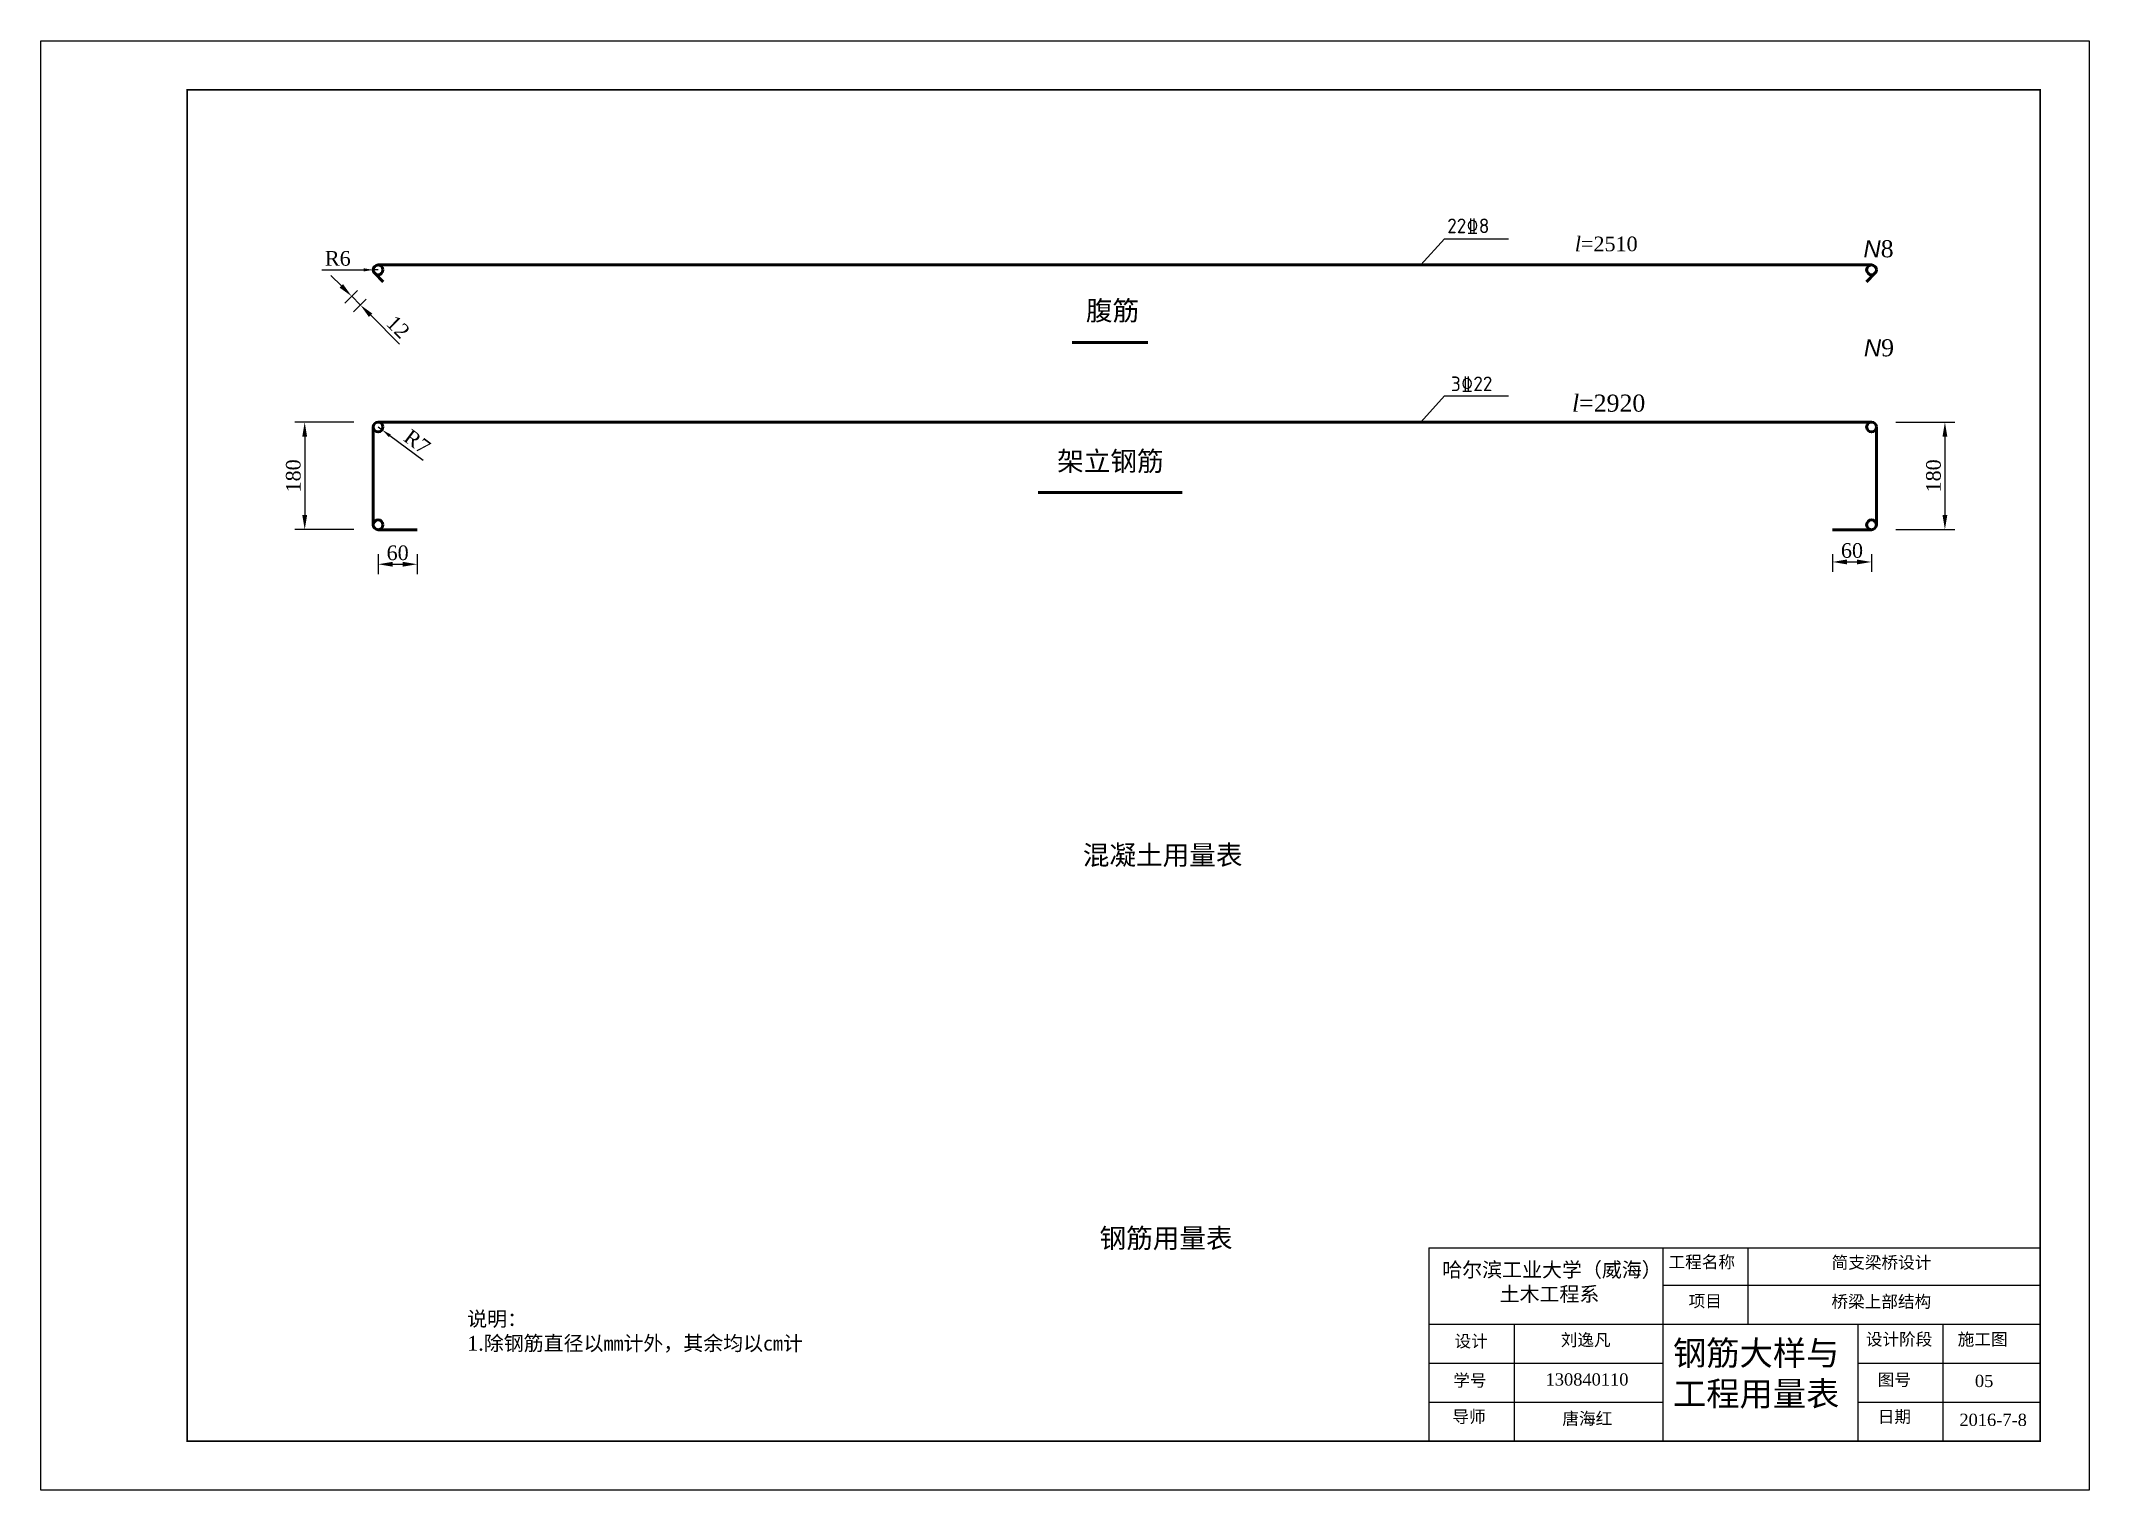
# Model space of a CAD drawing. Header units: millimetres. Extents: x -13981 to -5210, y -1943 to 2439.
# Drawn here: x -5629.9 to -5209.9, y 1072.5 to 1369.5 of the extents above; entities that cross this region are included whole.
import ezdxf

# ---------------------------------------------------------------- set-up
doc = ezdxf.new("R2010")
doc.units = ezdxf.units.MM
doc.linetypes.add('CENTER', pattern=[50.8, 31.75, -6.35, 6.35, -6.35])
doc.layers.get('0').update_dxf_attribs({"lineweight": 50})
doc.layers.add('图层1', color=7, linetype='CENTER')
doc.layers.add('图框', color=7, linetype='Continuous')
doc.layers.add('图层3', color=7, linetype='Continuous', lineweight=50)
doc.layers.add('注释 cm', color=7, linetype='Continuous', lineweight=25)
doc.styles.get("Standard").update_dxf_attribs({"font": 'times.ttf'})
doc.styles.add('样式 1', font='tssdeng.shx', dxfattribs={"bigfont": 'gbcbig.shx'})
doc.dimstyles.new('CM', dxfattribs={"dimtxt": 3, "dimasz": 3, "dimexe": 2, "dimexo": 5, "dimgap": 0.8, "dimtad": 1, "dimdec": 1, "dimlfac": 16, "dimdsep": 46, "dimtxsty": 'Standard', "dimcen": 2.5, "dimadec": 0, "dimazin": 0, "dimtfac": 1, "dimtdec": 1, "dimtmove": 0, "dimatfit": 3, "dimfxl": 1, "dimarcsym": 0})
doc.dimstyles.new('副本 CM', dxfattribs={"dimtxt": 3, "dimasz": 2, "dimexe": 2, "dimexo": 5, "dimgap": 0.8, "dimtad": 1, "dimdec": 1, "dimlfac": 8, "dimdsep": 46, "dimtxsty": 'Standard', "dimcen": 2.5, "dimadec": 0, "dimazin": 0, "dimtfac": 1, "dimtdec": 1, "dimtmove": 0, "dimatfit": 3, "dimfxl": 1, "dimarcsym": 0})

msp = doc.modelspace()

# ---------------------------------------------------------------- texts
at = {"char_height": 3.5, "attachment_point": 1}
for s, insert in [('{\\fArial|b0|i1|c0|p34;N}8', (-5256.2007, 1328.6713)), ('{\\fArial|b0|i1|c0|p34;N}9', (-5256.1105, 1308.3806))]:
    msp.add_mtext_dynamic_manual_height_columns(s, width=42.568917, gutter_width=40, heights=[0], dxfattribs=dict(at, insert=insert))
at = {"layer": '图层1', "attachment_point": 1}
for s, insert, char_height in [('{\\fTimes New Roman|b0|i1|c0|p18;l}=2510', (-5315.3912, 1329.413), 3), ('{\\fTimes New Roman|b0|i1|c0|p18;l}=2920', (-5315.9706, 1297.0306), 3.5)]:
    msp.add_mtext_dynamic_manual_height_columns(s, width=27.484775, gutter_width=40, heights=[4.1702], dxfattribs=dict(at, insert=insert, char_height=char_height))
at = {"layer": '图层3', "char_height": 4, "attachment_point": 1}
for s, width, insert in [('{\\fSimSun|b0|i0|c134|p2;腹筋}', 34.916538, (-5415.6662, 1316.2418)), ('{\\fSimSun|b0|i0|c134|p2;架立钢筋}', 66.945018, (-5421.5504, 1285.3899))]:
    msp.add_mtext_dynamic_manual_height_columns(s, width=width, gutter_width=40, heights=[0], dxfattribs=dict(at, insert=insert))
at = {"layer": '注释 cm', "style": '样式 1'}
for s, p in [('22%%1328', (-5341.5599, 1330.1172)), ('3%%13222', (-5340.7941, 1297.738))]:
    msp.add_text(s, height=3, dxfattribs=at).set_placement(p)
at = {"layer": '注释 cm', "attachment_point": 1}
for s, width, gutter_width, insert, char_height in [('{\\fSimSun|b0|i0|c134|p2;混凝土用量表}', 53.988634, 12.5, (-5416.2962, 1204.6559), 4), ('{\\fSimSun|b0|i0|c134|p2;钢筋用量表}', 34.847214, 12.5, (-5412.8587, 1126.1271), 4), ('\\pi0.8556;{\\fSimSun|b0|i0|c134|p2;哈尔滨工业大学（威海）\\P\\pi12.613;土木工程系}', 46.091087, 40, (-5343.438, 1119.1687), 3), ('{\\fSimSun|b0|i0|c134|p2;工程名称}', 14.304433, 40, (-5296.1916, 1120.4977), 2.5), ('{\\fSimSun|b0|i0|c134|p2;简支梁桥设计}', 57.898008, 40, (-5262.7393, 1120.3992), 2.5), ('{\\fSimSun|b0|i0|c134|p2;说明：\\P}1.{\\fSimSun|b0|i0|c134|p2;除钢筋直径以mm计外，其余均以cm计}', 159.765359, 40, (-5542.5376, 1109.0897), 3), ('{\\fSimSun|b0|i0|c134|p2;项目}', 7.702726, 12.5, (-5292.0612, 1112.4953), 2.5), ('{\\fSimSun|b0|i0|c134|p2;桥梁上部结构}', 28.519682, 12.5, (-5262.7707, 1112.3828), 2.5), ('{\\fSimSun|b0|i0|c134|p2;设计}', 13.91897, 12.5, (-5340.0709, 1104.2682), 2.5), ('{\\fSimSun|b0|i0|c134|p2;刘逸凡}', 18.108175, 12.5, (-5318.2776, 1104.5276), 2.5), ('{\\fSimSun|b0|i0|c134|p2;设计阶段}', 15.775389, 12.5, (-5255.7207, 1104.66), 2.5), ('{\\fSimSun|b0|i0|c134|p2;施工图}', 14.235646, 12.5, (-5236.8754, 1104.66), 2.5), ('{\\fSimSun|b0|i0|c134|p2;钢筋大样与工程用量表}', 37.988103, 12.5, (-5295.2578, 1103.0912), 5), ('{\\fSimSun|b0|i0|c134|p2;学号}', 8.243271, 12.5, (-5340.3248, 1096.2328), 2.5), ('130840110', 12.567609, 12.5, (-5321.3857, 1096.4249), 2.5), ('{\\fSimSun|b0|i0|c134|p2;图号}', 8.270233, 12.5, (-5253.2863, 1096.3704), 2.5), ('05', 10.547596, 12.5, (-5233.3417, 1096.1154), 2.5), ('{\\fSimSun|b0|i0|c134|p2;导师}', 7.837865, 12.5, (-5340.494, 1088.7895), 2.5), ('{\\fSimSun|b0|i0|c134|p2;唐海红}', 15.100447, 12.5, (-5317.9448, 1088.4066), 2.5), ('{\\fSimSun|b0|i0|c134|p2;日期}', 7.863503, 12.5, (-5253.2803, 1088.8081), 2.5), ('{\\fTimes New Roman|b0|i0|c0|p18;2016-7-8}', 13.827103, 12.5, (-5236.5326, 1088.1436), 2.5)]:
    msp.add_mtext_dynamic_manual_height_columns(s, width=width, gutter_width=gutter_width, heights=[0], dxfattribs=dict(at, insert=insert, char_height=char_height))

# ---------------------------------------------------------------- blocks, each defined once
blk = doc.blocks.new('*D119')
at = {"layer": '注释 cm', "color": 0, "lineweight": -2, "transparency": 16777216}
for p, q in [((-5568.34, 1319.3), (-5570.47, 1321.42)), ((-5565.05, 1318.36), (-5567.64, 1315.77)), ((-5566.22, 1317.18), (-5564.46, 1315.41)), ((-5563.28, 1316.59), (-5565.87, 1314)), ((-5562.33, 1313.29), (-5556.45, 1307.4))]:
    blk.add_line(p, q, dxfattribs=at)
at = {"layer": '注释 cm', "color": 0, "transparency": 16777216}
for points in [[(-5567.99, 1319.66), (-5568.7, 1318.95), (-5566.22, 1317.18)], [(-5561.98, 1313.64), (-5562.69, 1312.94), (-5564.46, 1315.41)]]:
    blk.add_solid(points, dxfattribs=at)
at = {"layer": '注释 cm', "color": 0, "transparency": 16777216, "insert": (-5556.7, 1310.91), "char_height": 3, "attachment_point": 5, "rotation": 315}
blk.add_mtext('12', dxfattribs=at)
blk = doc.blocks.new('*D120')
at = {"layer": '注释 cm', "color": 0, "lineweight": -2, "transparency": 16777216}
for p, q in [((-5565.8, 1291.39), (-5577.86, 1291.39)), ((-5575.86, 1288.39), (-5575.86, 1272.35)), ((-5565.8, 1269.35), (-5577.86, 1269.35))]:
    blk.add_line(p, q, dxfattribs=at)
at = {"layer": '注释 cm', "color": 0, "transparency": 16777216}
for points in [[(-5576.36, 1288.39), (-5575.36, 1288.39), (-5575.86, 1291.39)], [(-5576.36, 1272.35), (-5575.36, 1272.35), (-5575.86, 1269.35)]]:
    blk.add_solid(points, dxfattribs=at)
at = {"layer": '注释 cm', "color": 0, "transparency": 16777216, "insert": (-5578.18, 1280.37), "char_height": 3, "attachment_point": 5, "rotation": 90}
blk.add_mtext('180', dxfattribs=at)
blk = doc.blocks.new('*D121')
at = {"layer": '注释 cm', "color": 0, "lineweight": -2, "transparency": 16777216}
for p, q in [((-5560.8, 1264.35), (-5560.8, 1260.26)), ((-5552.8, 1264.35), (-5552.8, 1260.26)), ((-5557.8, 1262.26), (-5555.8, 1262.26))]:
    blk.add_line(p, q, dxfattribs=at)
at = {"layer": '注释 cm', "color": 0, "transparency": 16777216}
for points in [[(-5557.8, 1262.76), (-5557.8, 1261.76), (-5560.8, 1262.26)], [(-5555.8, 1262.76), (-5555.8, 1261.76), (-5552.8, 1262.26)]]:
    blk.add_solid(points, dxfattribs=at)
at = {"layer": '注释 cm', "color": 0, "transparency": 16777216, "insert": (-5556.8, 1264.58), "char_height": 3, "attachment_point": 5}
blk.add_mtext('60', dxfattribs=at)
blk = doc.blocks.new('*D122')
at = {"layer": '注释 cm', "color": 0, "lineweight": -2, "transparency": 16777216}
for p, q in [((-5249.55, 1291.39), (-5237.5, 1291.39)), ((-5239.5, 1288.39), (-5239.5, 1272.35)), ((-5249.56, 1269.35), (-5237.5, 1269.35))]:
    blk.add_line(p, q, dxfattribs=at)
at = {"layer": '注释 cm', "color": 0, "transparency": 16777216}
for points in [[(-5240, 1288.39), (-5239, 1288.39), (-5239.5, 1291.39)], [(-5240, 1272.35), (-5239, 1272.35), (-5239.5, 1269.35)]]:
    blk.add_solid(points, dxfattribs=at)
at = {"layer": '注释 cm', "color": 0, "transparency": 16777216, "insert": (-5241.83, 1280.37), "char_height": 3, "attachment_point": 5, "rotation": 90}
blk.add_mtext('180', dxfattribs=at)
blk = doc.blocks.new('*D123')
at = {"layer": '注释 cm', "color": 0, "lineweight": -2, "transparency": 16777216}
for p, q in [((-5262.56, 1264.35), (-5262.56, 1260.73)), ((-5254.56, 1264.35), (-5254.56, 1260.73)), ((-5259.56, 1262.73), (-5257.56, 1262.73))]:
    blk.add_line(p, q, dxfattribs=at)
at = {"layer": '注释 cm', "color": 0, "transparency": 16777216}
for points in [[(-5259.56, 1263.23), (-5259.56, 1262.23), (-5262.56, 1262.73)], [(-5257.56, 1263.23), (-5257.56, 1262.23), (-5254.56, 1262.73)]]:
    blk.add_solid(points, dxfattribs=at)
at = {"layer": '注释 cm', "color": 0, "transparency": 16777216, "insert": (-5258.56, 1265.06), "char_height": 3, "attachment_point": 5}
blk.add_mtext('60', dxfattribs=at)
blk = doc.blocks.new('*D215')
at = {"layer": '注释 cm', "color": 0, "lineweight": -2, "transparency": 16777216}
for p, q in [((-5572.33, 1322.6), (-5563.8, 1322.6)), ((-5560.8, 1322.6), (-5561.8, 1322.6))]:
    blk.add_line(p, q, dxfattribs=at)
at = {"layer": '注释 cm', "color": 0, "transparency": 16777216}
blk.add_solid([(-5563.8, 1322.93), (-5563.8, 1322.27), (-5561.8, 1322.6)], dxfattribs=at)
at = {"layer": '注释 cm', "color": 0, "transparency": 16777216, "insert": (-5569.07, 1324.93), "char_height": 3, "attachment_point": 5}
blk.add_mtext('R6', dxfattribs=at)
blk = doc.blocks.new('*D216')
at = {"layer": '注释 cm', "color": 0, "lineweight": -2, "transparency": 16777216}
for p, q in [((-5560.8, 1290.39), (-5560, 1289.8)), ((-5551.57, 1283.54), (-5558.4, 1288.6))]:
    blk.add_line(p, q, dxfattribs=at)
at = {"layer": '注释 cm', "color": 0, "transparency": 16777216}
blk.add_solid([(-5558.2, 1288.87), (-5558.59, 1288.34), (-5560, 1289.8)], dxfattribs=at)
at = {"layer": '注释 cm', "color": 0, "transparency": 16777216, "insert": (-5552.79, 1287.35), "char_height": 3, "attachment_point": 5, "rotation": 323.3977}
blk.add_mtext('R7', dxfattribs=at)

# ---------------------------------------------------------------- dimensions: what is measured, and where the dimension line sits
at = {"layer": '注释 cm'}
for center, mpoint, text, picture, middle in [((-5560.8046, 1322.5991), (-5561.8046, 1322.5991), 'R6', '*D215', (-5569.066, 1324.9251)), ((-5560.8046, 1290.3929), (-5560.0018, 1289.7966), 'R7', '*D216', (-5552.7933, 1287.3454))]:
    dim = msp.add_radius_dim(center=center, mpoint=mpoint, text=text, dimstyle='副本 CM', dxfattribs=at)
    dim.commit()
    dim.dimension.update_dxf_attribs({"geometry": picture, "text_midpoint": middle})
dim = msp.add_aligned_dim(p1=(-5561.5117, 1321.892), p2=(-5559.7439, 1320.1242), distance=-6.6635, text='12', dimstyle='CM', dxfattribs=at)
dim.commit()
dim.dimension.update_dxf_attribs({"geometry": '*D119', "text_midpoint": (-5556.7035, 1310.9128)})
for base, p1, p2, picture, middle in [((-5575.8589, 1269.3463), (-5560.8046, 1291.3929), (-5560.8035, 1269.3463), '*D120', (-5578.1848, 1280.3696)), ((-5239.5003, 1269.3463), (-5254.5546, 1291.3929), (-5254.5557, 1269.3463), '*D122', (-5241.8262, 1280.3696))]:
    dim = msp.add_linear_dim(base=base, p1=p1, p2=p2, angle=90, text='180', dimstyle='CM', dxfattribs=at)
    dim.commit()
    dim.dimension.update_dxf_attribs({"geometry": picture, "text_midpoint": middle})
for base, p1, p2, picture, middle in [((-5552.8035, 1262.2565), (-5560.8035, 1269.3463), (-5552.8035, 1269.3463), '*D121', (-5556.8035, 1264.5825)), ((-5254.5557, 1262.7335), (-5262.5557, 1269.3463), (-5254.5557, 1269.3463), '*D123', (-5258.5557, 1265.0594))]:
    dim = msp.add_linear_dim(base=base, p1=p1, p2=p2, text='60', dimstyle='CM', dxfattribs=at)
    dim.commit()
    dim.dimension.update_dxf_attribs({"geometry": picture, "text_midpoint": middle})

# ---------------------------------------------------------------- linework, layer by layer
for p, q in [((-5560.8046, 1323.5991), (-5254.5546, 1323.5991)), ((-5561.5117, 1321.892), (-5559.7439, 1320.1242)), ((-5253.8475, 1321.892), (-5255.6152, 1320.1242)), ((-5418.4668, 1307.6946), (-5402.9798, 1307.6946)), ((-5561.8035, 1290.3462), (-5561.8035, 1270.3462)), ((-5560.8046, 1291.3929), (-5254.5546, 1291.3929)), ((-5253.5557, 1290.3462), (-5253.5557, 1270.3462)), ((-5425.4559, 1276.9937), (-5395.9072, 1276.9937)), ((-5560.8035, 1269.3463), (-5552.8035, 1269.3463)), ((-5254.5557, 1269.3463), (-5262.5557, 1269.3463))]:
    msp.add_line(p, q)
for centre in [(-5560.8046, 1322.5991), (-5254.5546, 1322.5991), (-5560.8046, 1290.3929), (-5254.5546, 1290.3929), (-5560.8035, 1270.3463), (-5254.5557, 1270.3463)]:
    msp.add_circle(centre, 1)
at = {"layer": '图框', "ltscale": 3}
for p, q in [((-5345.3531, 1122.1764), (-5219.9453, 1122.1764)), ((-5345.3531, 1122.1764), (-5345.3531, 1082.5095)), ((-5297.3488, 1122.1764), (-5297.3488, 1082.5095)), ((-5279.9453, 1122.1764), (-5279.9453, 1106.5029)), ((-5297.3488, 1114.5007), (-5219.9453, 1114.5007)), ((-5345.3531, 1106.5029), (-5219.9453, 1106.5029)), ((-5327.8499, 1106.5029), (-5327.8499, 1082.5095)), ((-5257.3488, 1106.5029), (-5257.3488, 1082.5095)), ((-5239.9453, 1106.5029), (-5239.9453, 1082.5095)), ((-5345.3531, 1098.5051), (-5297.3488, 1098.5051)), ((-5345.3531, 1098.5051), (-5309.9453, 1098.5051)), ((-5257.3488, 1098.5051), (-5219.9453, 1098.5051)), ((-5345.3531, 1090.5073), (-5297.3488, 1090.5073)), ((-5345.3531, 1090.5073), (-5309.9453, 1090.5073)), ((-5257.3488, 1090.5073), (-5219.9453, 1090.5073))]:
    msp.add_line(p, q, dxfattribs=at)
msp.add_lwpolyline([(-5629.9453, 1369.5095), (-5209.9453, 1369.5095), (-5209.9453, 1072.5095), (-5629.9453, 1072.5095)], close=True, dxfattribs=at)
at = {"layer": '图框', "ltscale": 3, "const_width": 0.32}
msp.add_lwpolyline([(-5599.9453, 1082.5095), (-5219.9453, 1082.5095), (-5219.9453, 1359.5095), (-5599.9453, 1359.5095)], close=True, dxfattribs=at)
at = {"layer": '注释 cm'}
for p, q in [((-5346.9587, 1323.5991), (-5342.1206, 1328.9544)), ((-5342.1206, 1328.9544), (-5328.9871, 1328.9544)), ((-5346.9587, 1291.3929), (-5342.1206, 1296.7481)), ((-5342.1206, 1296.7481), (-5328.9871, 1296.7481))]:
    msp.add_line(p, q, dxfattribs=at)

msp.set_redraw_order([(e.dxf.handle, doc.entitydb.next_handle()) for e in msp.query("TEXT MTEXT ATTDEF DIMENSION ARC_DIMENSION")])  # texts and dimensions are drawn at this point

doc.saveas('drawing.dxf')
